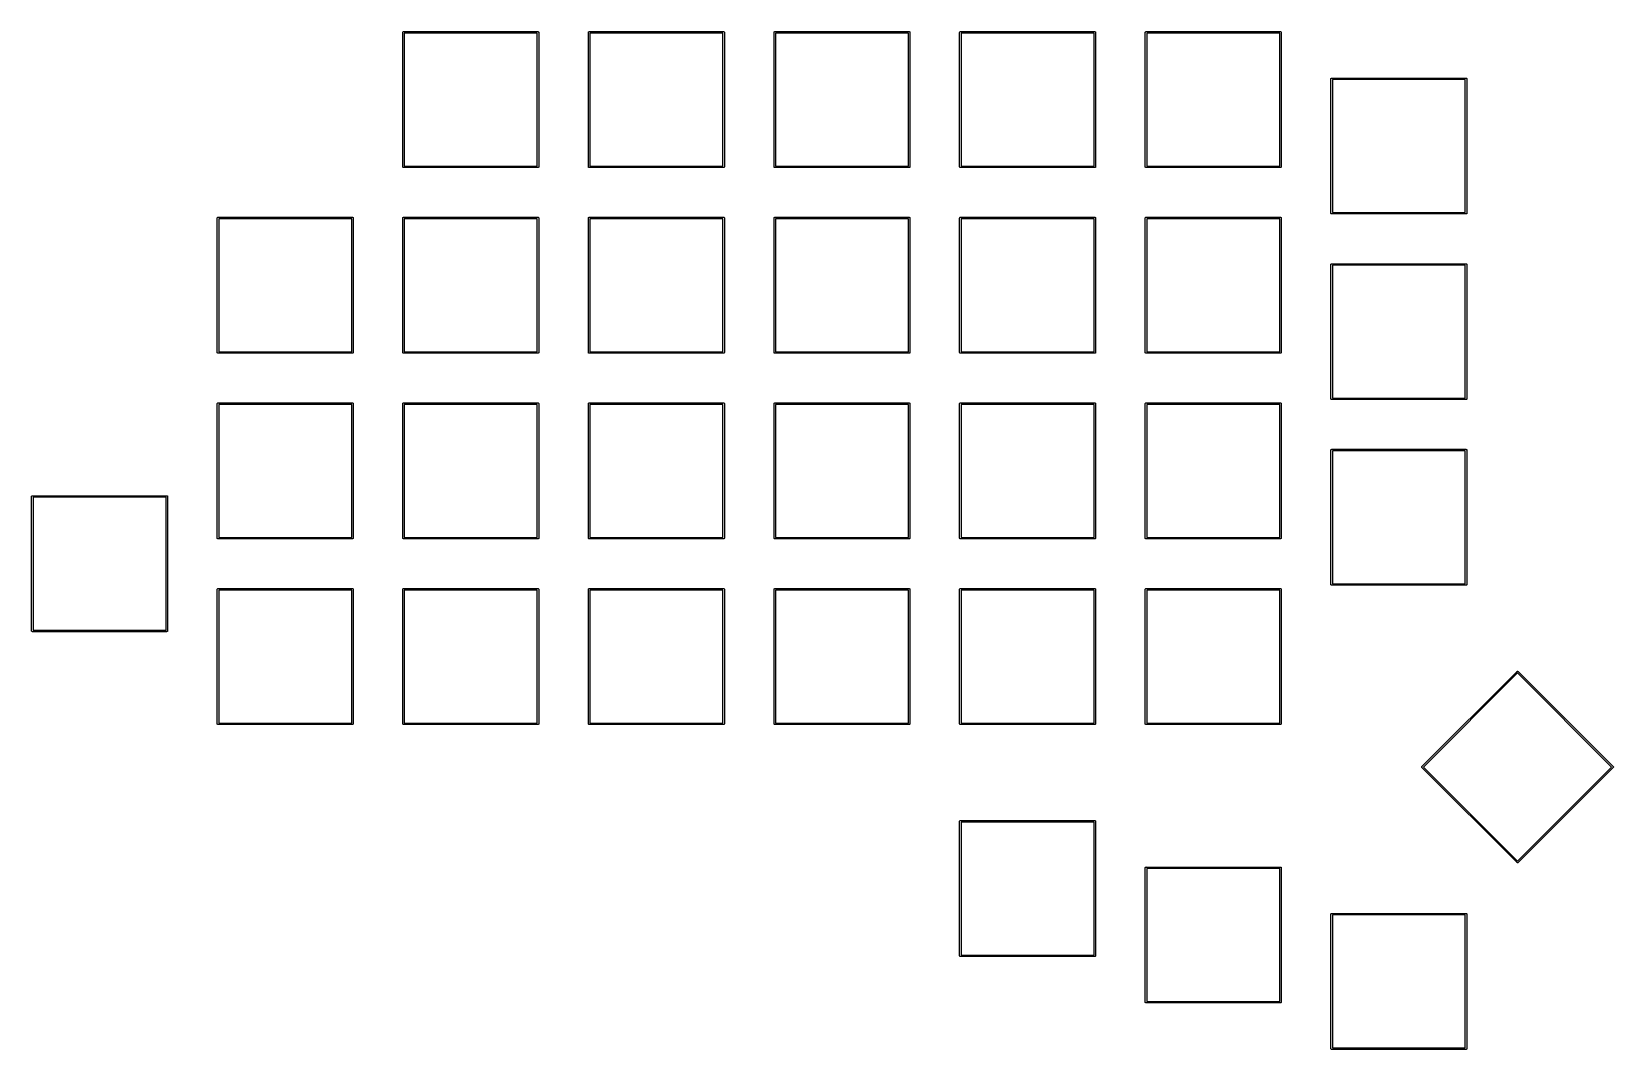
# Model space of a CAD drawing. Extents: x 50 to 212, y -147 to -43.
import ezdxf

# ---------------------------------------------------------------- set-up
doc = ezdxf.new("R2010")
doc.units = 0
doc.layers.add('BLACK', color=7, linetype='CONTINUOUS')

msp = doc.modelspace()

# ---------------------------------------------------------------- linework, layer by layer
at = {"layer": 'BLACK', "linetype": 'CONTINUOUS'}
for p, q in [((88.1591, -42.9636), (88.1605, -42.9489)), ((88.1594, -42.9673), (88.1591, -42.9636)), ((88.1594, -56.76), (88.1594, -42.9673)), ((88.1605, -42.9489), (88.1648, -42.9348)), ((88.1648, -42.9348), (88.1718, -42.9218)), ((88.1718, -42.9218), (88.1811, -42.9104)), ((88.1811, -42.9104), (88.1926, -42.901)), ((88.1926, -42.901), (88.2056, -42.894)), ((88.2056, -42.894), (88.2197, -42.8897)), ((88.2197, -42.8897), (88.2307, -42.8886)), ((88.2307, -42.8886), (88.2344, -42.8883)), ((88.2344, -42.8883), (88.2381, -42.8886)), ((88.2381, -42.8886), (102.031, -42.8886)), ((88.3094, -43.0386), (88.3094, -56.6886)), ((101.959, -43.0386), (88.3094, -43.0386)), ((101.959, -56.6886), (101.959, -43.0386)), ((102.031, -42.8886), (102.034, -42.8883)), ((102.034, -42.8883), (102.038, -42.8886)), ((102.038, -42.8886), (102.049, -42.8897)), ((102.049, -42.8897), (102.063, -42.894)), ((102.063, -42.894), (102.076, -42.901)), ((102.076, -42.901), (102.088, -42.9104)), ((102.088, -42.9104), (102.097, -42.9218)), ((102.097, -42.9218), (102.104, -42.9348)), ((102.104, -42.9348), (102.108, -42.9489)), ((102.108, -42.9489), (102.11, -42.9636)), ((102.11, -42.9636), (102.109, -42.9673)), ((102.109, -42.9673), (102.109, -56.76)), ((107.209, -42.9636), (107.211, -42.9489)), ((107.209, -42.9673), (107.209, -42.9636)), ((107.209, -56.76), (107.209, -42.9673)), ((107.211, -42.9489), (107.215, -42.9348)), ((107.215, -42.9348), (107.222, -42.9218)), ((107.222, -42.9218), (107.231, -42.9104)), ((107.231, -42.9104), (107.243, -42.901)), ((107.243, -42.901), (107.256, -42.894)), ((107.256, -42.894), (107.27, -42.8897)), ((107.27, -42.8897), (107.281, -42.8886)), ((107.281, -42.8886), (107.284, -42.8883)), ((107.284, -42.8883), (107.288, -42.8886)), ((107.288, -42.8886), (121.081, -42.8886)), ((107.359, -43.0386), (107.359, -56.6886)), ((121.009, -43.0386), (107.359, -43.0386)), ((121.009, -56.6886), (121.009, -43.0386)), ((121.081, -42.8886), (121.084, -42.8883)), ((121.084, -42.8883), (121.088, -42.8886)), ((121.088, -42.8886), (121.099, -42.8897)), ((121.099, -42.8897), (121.113, -42.894)), ((121.113, -42.894), (121.126, -42.901)), ((121.126, -42.901), (121.138, -42.9104)), ((121.138, -42.9104), (121.147, -42.9218)), ((121.147, -42.9218), (121.154, -42.9348)), ((121.154, -42.9348), (121.158, -42.9489)), ((121.158, -42.9489), (121.16, -42.9636)), ((121.16, -42.9636), (121.159, -42.9673)), ((121.159, -42.9673), (121.159, -56.76)), ((126.259, -42.9636), (126.261, -42.9489)), ((126.259, -42.9673), (126.259, -42.9636)), ((126.259, -56.76), (126.259, -42.9673)), ((126.261, -42.9489), (126.265, -42.9348)), ((126.265, -42.9348), (126.272, -42.9218)), ((126.272, -42.9218), (126.281, -42.9104)), ((126.281, -42.9104), (126.293, -42.901)), ((126.293, -42.901), (126.306, -42.894)), ((126.306, -42.894), (126.32, -42.8897)), ((126.32, -42.8897), (126.331, -42.8886)), ((126.331, -42.8886), (126.334, -42.8883)), ((126.334, -42.8883), (126.338, -42.8886)), ((126.338, -42.8886), (140.131, -42.8886)), ((126.409, -43.0386), (126.409, -56.6886)), ((140.059, -43.0386), (126.409, -43.0386)), ((140.059, -56.6886), (140.059, -43.0386)), ((140.131, -42.8886), (140.134, -42.8883)), ((140.134, -42.8883), (140.138, -42.8886)), ((140.138, -42.8886), (140.149, -42.8897)), ((140.149, -42.8897), (140.163, -42.894)), ((140.163, -42.894), (140.176, -42.901)), ((140.176, -42.901), (140.188, -42.9104)), ((140.188, -42.9104), (140.197, -42.9218)), ((140.197, -42.9218), (140.204, -42.9348)), ((140.204, -42.9348), (140.208, -42.9489)), ((140.208, -42.9489), (140.21, -42.9636)), ((140.21, -42.9636), (140.209, -42.9673)), ((140.209, -42.9673), (140.209, -56.76)), ((145.309, -42.9636), (145.311, -42.9489)), ((145.309, -42.9673), (145.309, -42.9636)), ((145.309, -56.76), (145.309, -42.9673)), ((145.311, -42.9489), (145.315, -42.9348)), ((145.315, -42.9348), (145.322, -42.9218)), ((145.322, -42.9218), (145.331, -42.9104)), ((145.331, -42.9104), (145.343, -42.901)), ((145.343, -42.901), (145.356, -42.894)), ((145.356, -42.894), (145.37, -42.8897)), ((145.37, -42.8897), (145.381, -42.8886)), ((145.381, -42.8886), (145.384, -42.8883)), ((145.384, -42.8883), (145.388, -42.8886)), ((145.388, -42.8886), (159.181, -42.8886)), ((145.459, -43.0386), (145.459, -56.6886)), ((159.109, -43.0386), (145.459, -43.0386)), ((159.109, -56.6886), (159.109, -43.0386)), ((159.181, -42.8886), (159.184, -42.8883)), ((159.184, -42.8883), (159.188, -42.8886)), ((159.188, -42.8886), (159.199, -42.8897)), ((159.199, -42.8897), (159.213, -42.894)), ((159.213, -42.894), (159.226, -42.901)), ((159.226, -42.901), (159.238, -42.9104)), ((159.238, -42.9104), (159.247, -42.9218)), ((159.247, -42.9218), (159.254, -42.9348)), ((159.254, -42.9348), (159.258, -42.9489)), ((159.258, -42.9489), (159.26, -42.9636)), ((159.26, -42.9636), (159.259, -42.9673)), ((159.259, -42.9673), (159.259, -56.76)), ((164.359, -42.9636), (164.361, -42.9489)), ((164.359, -42.9673), (164.359, -42.9636)), ((164.359, -56.76), (164.359, -42.9673)), ((164.361, -42.9489), (164.365, -42.9348)), ((164.365, -42.9348), (164.372, -42.9218)), ((164.372, -42.9218), (164.381, -42.9104)), ((164.381, -42.9104), (164.393, -42.901)), ((164.393, -42.901), (164.406, -42.894)), ((164.406, -42.894), (164.42, -42.8897)), ((164.42, -42.8897), (164.431, -42.8886)), ((164.431, -42.8886), (164.434, -42.8883)), ((164.434, -42.8883), (164.438, -42.8886)), ((164.438, -42.8886), (178.231, -42.8886)), ((164.509, -43.0386), (164.509, -56.6886)), ((178.159, -43.0386), (164.509, -43.0386)), ((178.159, -56.6886), (178.159, -43.0386)), ((178.231, -42.8886), (178.234, -42.8883)), ((178.234, -42.8883), (178.238, -42.8886)), ((178.238, -42.8886), (178.249, -42.8897)), ((178.249, -42.8897), (178.263, -42.894)), ((178.263, -42.894), (178.276, -42.901)), ((178.276, -42.901), (178.288, -42.9104)), ((178.288, -42.9104), (178.297, -42.9218)), ((178.297, -42.9218), (178.304, -42.9348)), ((178.304, -42.9348), (178.308, -42.9489)), ((178.308, -42.9489), (178.31, -42.9636)), ((178.31, -42.9636), (178.309, -42.9673)), ((178.309, -42.9673), (178.309, -56.76)), ((183.409, -47.7261), (183.411, -47.7114)), ((183.409, -47.7298), (183.409, -47.7261)), ((183.409, -61.5225), (183.409, -47.7298)), ((183.411, -47.7114), (183.415, -47.6973)), ((183.415, -47.6973), (183.422, -47.6843)), ((183.422, -47.6843), (183.431, -47.6729)), ((183.431, -47.6729), (183.443, -47.6635)), ((183.443, -47.6635), (183.456, -47.6565)), ((183.456, -47.6565), (183.47, -47.6522)), ((183.47, -47.6522), (183.481, -47.6511)), ((183.481, -47.6511), (183.484, -47.6508)), ((183.484, -47.6508), (183.488, -47.6511)), ((183.488, -47.6511), (197.281, -47.6511)), ((183.559, -47.8011), (183.559, -61.4511)), ((197.209, -47.8011), (183.559, -47.8011)), ((197.209, -61.4511), (197.209, -47.8011)), ((197.281, -47.6511), (197.284, -47.6508)), ((197.284, -47.6508), (197.288, -47.6511)), ((197.288, -47.6511), (197.299, -47.6522)), ((197.299, -47.6522), (197.313, -47.6565)), ((197.313, -47.6565), (197.326, -47.6635)), ((197.326, -47.6635), (197.338, -47.6729)), ((197.338, -47.6729), (197.347, -47.6843)), ((197.347, -47.6843), (197.354, -47.6973)), ((197.354, -47.6973), (197.358, -47.7114)), ((197.358, -47.7114), (197.36, -47.7261)), ((197.36, -47.7261), (197.359, -47.7298)), ((197.359, -47.7298), (197.359, -61.5225)), ((88.1591, -56.7636), (88.1594, -56.76)), ((88.1605, -56.7783), (88.1591, -56.7636)), ((88.1648, -56.7925), (88.1605, -56.7783)), ((88.1718, -56.8055), (88.1648, -56.7925)), ((88.1811, -56.8169), (88.1718, -56.8055)), ((88.1926, -56.8263), (88.1811, -56.8169)), ((88.3094, -56.6886), (101.959, -56.6886)), ((102.088, -56.8169), (102.076, -56.8263)), ((102.097, -56.8055), (102.088, -56.8169)), ((102.104, -56.7925), (102.097, -56.8055)), ((102.108, -56.7783), (102.104, -56.7925)), ((102.11, -56.7636), (102.108, -56.7783)), ((102.109, -56.76), (102.11, -56.7636)), ((107.209, -56.7636), (107.209, -56.76)), ((107.211, -56.7783), (107.209, -56.7636)), ((107.215, -56.7925), (107.211, -56.7783)), ((107.222, -56.8055), (107.215, -56.7925)), ((107.231, -56.8169), (107.222, -56.8055)), ((107.243, -56.8263), (107.231, -56.8169)), ((107.359, -56.6886), (121.009, -56.6886)), ((121.138, -56.8169), (121.126, -56.8263)), ((121.147, -56.8055), (121.138, -56.8169)), ((121.154, -56.7925), (121.147, -56.8055)), ((121.158, -56.7783), (121.154, -56.7925)), ((121.16, -56.7636), (121.158, -56.7783)), ((121.159, -56.76), (121.16, -56.7636)), ((126.259, -56.7636), (126.259, -56.76)), ((126.261, -56.7783), (126.259, -56.7636)), ((126.265, -56.7925), (126.261, -56.7783)), ((126.272, -56.8055), (126.265, -56.7925)), ((126.281, -56.8169), (126.272, -56.8055)), ((126.293, -56.8263), (126.281, -56.8169)), ((126.409, -56.6886), (140.059, -56.6886)), ((140.188, -56.8169), (140.176, -56.8263)), ((140.197, -56.8055), (140.188, -56.8169)), ((140.204, -56.7925), (140.197, -56.8055)), ((140.208, -56.7783), (140.204, -56.7925)), ((140.21, -56.7636), (140.208, -56.7783)), ((140.209, -56.76), (140.21, -56.7636)), ((145.309, -56.7636), (145.309, -56.76)), ((145.311, -56.7783), (145.309, -56.7636)), ((145.315, -56.7925), (145.311, -56.7783)), ((145.322, -56.8055), (145.315, -56.7925)), ((145.331, -56.8169), (145.322, -56.8055)), ((145.343, -56.8263), (145.331, -56.8169)), ((145.459, -56.6886), (159.109, -56.6886)), ((159.238, -56.8169), (159.226, -56.8263)), ((159.247, -56.8055), (159.238, -56.8169)), ((159.254, -56.7925), (159.247, -56.8055)), ((159.258, -56.7783), (159.254, -56.7925)), ((159.26, -56.7636), (159.258, -56.7783)), ((159.259, -56.76), (159.26, -56.7636)), ((164.359, -56.7636), (164.359, -56.76)), ((164.361, -56.7783), (164.359, -56.7636)), ((164.365, -56.7925), (164.361, -56.7783)), ((164.372, -56.8055), (164.365, -56.7925)), ((164.381, -56.8169), (164.372, -56.8055)), ((164.393, -56.8263), (164.381, -56.8169)), ((164.509, -56.6886), (178.159, -56.6886)), ((178.288, -56.8169), (178.276, -56.8263)), ((178.297, -56.8055), (178.288, -56.8169)), ((178.304, -56.7925), (178.297, -56.8055)), ((178.308, -56.7783), (178.304, -56.7925)), ((178.31, -56.7636), (178.308, -56.7783)), ((178.309, -56.76), (178.31, -56.7636)), ((88.2056, -56.8333), (88.1926, -56.8263)), ((88.2197, -56.8376), (88.2056, -56.8333)), ((88.2344, -56.839), (88.2197, -56.8376)), ((88.2381, -56.8386), (88.2344, -56.839)), ((102.031, -56.8386), (88.2381, -56.8386)), ((102.034, -56.839), (102.031, -56.8386)), ((102.038, -56.8386), (102.034, -56.839)), ((102.049, -56.8376), (102.038, -56.8386)), ((102.063, -56.8333), (102.049, -56.8376)), ((102.076, -56.8263), (102.063, -56.8333)), ((107.256, -56.8333), (107.243, -56.8263)), ((107.27, -56.8376), (107.256, -56.8333)), ((107.284, -56.839), (107.27, -56.8376)), ((107.288, -56.8386), (107.284, -56.839)), ((121.081, -56.8386), (107.288, -56.8386)), ((121.084, -56.839), (121.081, -56.8386)), ((121.088, -56.8386), (121.084, -56.839)), ((121.099, -56.8376), (121.088, -56.8386)), ((121.113, -56.8333), (121.099, -56.8376)), ((121.126, -56.8263), (121.113, -56.8333)), ((126.306, -56.8333), (126.293, -56.8263)), ((126.32, -56.8376), (126.306, -56.8333)), ((126.334, -56.839), (126.32, -56.8376)), ((126.338, -56.8386), (126.334, -56.839)), ((140.131, -56.8386), (126.338, -56.8386)), ((140.134, -56.839), (140.131, -56.8386)), ((140.138, -56.8386), (140.134, -56.839)), ((140.149, -56.8376), (140.138, -56.8386)), ((140.163, -56.8333), (140.149, -56.8376)), ((140.176, -56.8263), (140.163, -56.8333)), ((145.356, -56.8333), (145.343, -56.8263)), ((145.37, -56.8376), (145.356, -56.8333)), ((145.384, -56.839), (145.37, -56.8376)), ((145.388, -56.8386), (145.384, -56.839)), ((159.181, -56.8386), (145.388, -56.8386)), ((159.184, -56.839), (159.181, -56.8386)), ((159.188, -56.8386), (159.184, -56.839)), ((159.199, -56.8376), (159.188, -56.8386)), ((159.213, -56.8333), (159.199, -56.8376)), ((159.226, -56.8263), (159.213, -56.8333)), ((164.406, -56.8333), (164.393, -56.8263)), ((164.42, -56.8376), (164.406, -56.8333)), ((164.434, -56.839), (164.42, -56.8376)), ((164.438, -56.8386), (164.434, -56.839)), ((178.231, -56.8386), (164.438, -56.8386)), ((178.234, -56.839), (178.231, -56.8386)), ((178.238, -56.8386), (178.234, -56.839)), ((178.249, -56.8376), (178.238, -56.8386)), ((178.263, -56.8333), (178.249, -56.8376)), ((178.276, -56.8263), (178.263, -56.8333)), ((183.409, -61.5261), (183.409, -61.5225)), ((183.411, -61.5408), (183.409, -61.5261)), ((183.415, -61.555), (183.411, -61.5408)), ((183.422, -61.568), (183.415, -61.555)), ((183.431, -61.5794), (183.422, -61.568)), ((183.443, -61.5888), (183.431, -61.5794)), ((183.456, -61.5958), (183.443, -61.5888)), ((183.47, -61.6001), (183.456, -61.5958)), ((183.484, -61.6015), (183.47, -61.6001)), ((183.488, -61.6011), (183.484, -61.6015)), ((197.281, -61.6011), (183.488, -61.6011)), ((183.559, -61.4511), (197.209, -61.4511)), ((197.284, -61.6015), (197.281, -61.6011)), ((197.288, -61.6011), (197.284, -61.6015)), ((197.299, -61.6001), (197.288, -61.6011)), ((197.313, -61.5958), (197.299, -61.6001)), ((197.326, -61.5888), (197.313, -61.5958)), ((197.338, -61.5794), (197.326, -61.5888)), ((197.347, -61.568), (197.338, -61.5794)), ((197.354, -61.555), (197.347, -61.568)), ((197.358, -61.5408), (197.354, -61.555)), ((197.36, -61.5261), (197.358, -61.5408)), ((197.359, -61.5225), (197.36, -61.5261)), ((69.1091, -62.0136), (69.1105, -61.9989)), ((69.1094, -62.0173), (69.1091, -62.0136)), ((69.1094, -75.81), (69.1094, -62.0173)), ((69.1105, -61.9989), (69.1148, -61.9848)), ((69.1148, -61.9848), (69.1218, -61.9718)), ((69.1218, -61.9718), (69.1311, -61.9604)), ((69.1311, -61.9604), (69.1426, -61.951)), ((69.1426, -61.951), (69.1556, -61.944)), ((69.1556, -61.944), (69.1697, -61.9397)), ((69.1697, -61.9397), (69.1807, -61.9386)), ((69.1807, -61.9386), (69.1844, -61.9383)), ((69.1844, -61.9383), (69.1881, -61.9386)), ((69.1881, -61.9386), (82.9807, -61.9386)), ((69.2594, -62.0886), (69.2594, -75.7386)), ((82.9094, -62.0886), (69.2594, -62.0886)), ((82.9094, -75.7386), (82.9094, -62.0886)), ((82.9807, -61.9386), (82.9844, -61.9383)), ((82.9844, -61.9383), (82.9881, -61.9386)), ((82.9881, -61.9386), (82.9991, -61.9397)), ((82.9991, -61.9397), (83.0133, -61.944)), ((83.0133, -61.944), (83.0263, -61.951)), ((83.0263, -61.951), (83.0377, -61.9604)), ((83.0377, -61.9604), (83.0471, -61.9718)), ((83.0471, -61.9718), (83.054, -61.9848)), ((83.054, -61.9848), (83.0583, -61.9989)), ((83.0583, -61.9989), (83.0598, -62.0136)), ((83.0598, -62.0136), (83.0594, -62.0173)), ((83.0594, -62.0173), (83.0594, -75.81)), ((88.1591, -62.0136), (88.1605, -61.9989)), ((88.1594, -62.0173), (88.1591, -62.0136)), ((88.1594, -75.81), (88.1594, -62.0173)), ((88.1605, -61.9989), (88.1648, -61.9848)), ((88.1648, -61.9848), (88.1718, -61.9718)), ((88.1718, -61.9718), (88.1811, -61.9604)), ((88.1811, -61.9604), (88.1926, -61.951)), ((88.1926, -61.951), (88.2056, -61.944)), ((88.2056, -61.944), (88.2197, -61.9397)), ((88.2197, -61.9397), (88.2307, -61.9386)), ((88.2307, -61.9386), (88.2344, -61.9383)), ((88.2344, -61.9383), (88.2381, -61.9386)), ((88.2381, -61.9386), (102.031, -61.9386)), ((88.3094, -62.0886), (88.3094, -75.7386)), ((101.959, -62.0886), (88.3094, -62.0886)), ((101.959, -75.7386), (101.959, -62.0886)), ((102.031, -61.9386), (102.034, -61.9383)), ((102.034, -61.9383), (102.038, -61.9386)), ((102.038, -61.9386), (102.049, -61.9397)), ((102.049, -61.9397), (102.063, -61.944)), ((102.063, -61.944), (102.076, -61.951)), ((102.076, -61.951), (102.088, -61.9604)), ((102.088, -61.9604), (102.097, -61.9718)), ((102.097, -61.9718), (102.104, -61.9848)), ((102.104, -61.9848), (102.108, -61.9989)), ((102.108, -61.9989), (102.11, -62.0136)), ((102.11, -62.0136), (102.109, -62.0173)), ((102.109, -62.0173), (102.109, -75.81)), ((107.209, -62.0136), (107.211, -61.9989)), ((107.209, -62.0173), (107.209, -62.0136)), ((107.209, -75.81), (107.209, -62.0173)), ((107.211, -61.9989), (107.215, -61.9848)), ((107.215, -61.9848), (107.222, -61.9718)), ((107.222, -61.9718), (107.231, -61.9604)), ((107.231, -61.9604), (107.243, -61.951)), ((107.243, -61.951), (107.256, -61.944)), ((107.256, -61.944), (107.27, -61.9397)), ((107.27, -61.9397), (107.281, -61.9386)), ((107.281, -61.9386), (107.284, -61.9383)), ((107.284, -61.9383), (107.288, -61.9386)), ((107.288, -61.9386), (121.081, -61.9386)), ((107.359, -62.0886), (107.359, -75.7386)), ((121.009, -62.0886), (107.359, -62.0886)), ((121.009, -75.7386), (121.009, -62.0886)), ((121.081, -61.9386), (121.084, -61.9383)), ((121.084, -61.9383), (121.088, -61.9386)), ((121.088, -61.9386), (121.099, -61.9397)), ((121.099, -61.9397), (121.113, -61.944)), ((121.113, -61.944), (121.126, -61.951)), ((121.126, -61.951), (121.138, -61.9604)), ((121.138, -61.9604), (121.147, -61.9718)), ((121.147, -61.9718), (121.154, -61.9848)), ((121.154, -61.9848), (121.158, -61.9989)), ((121.158, -61.9989), (121.16, -62.0136)), ((121.16, -62.0136), (121.159, -62.0173)), ((121.159, -62.0173), (121.159, -75.81)), ((126.259, -62.0136), (126.261, -61.9989)), ((126.259, -62.0173), (126.259, -62.0136)), ((126.259, -75.81), (126.259, -62.0173)), ((126.261, -61.9989), (126.265, -61.9848)), ((126.265, -61.9848), (126.272, -61.9718)), ((126.272, -61.9718), (126.281, -61.9604)), ((126.281, -61.9604), (126.293, -61.951)), ((126.293, -61.951), (126.306, -61.944)), ((126.306, -61.944), (126.32, -61.9397)), ((126.32, -61.9397), (126.331, -61.9386)), ((126.331, -61.9386), (126.334, -61.9383)), ((126.334, -61.9383), (126.338, -61.9386)), ((126.338, -61.9386), (140.131, -61.9386)), ((126.409, -62.0886), (126.409, -75.7386)), ((140.059, -62.0886), (126.409, -62.0886)), ((140.059, -75.7386), (140.059, -62.0886)), ((140.131, -61.9386), (140.134, -61.9383)), ((140.134, -61.9383), (140.138, -61.9386)), ((140.138, -61.9386), (140.149, -61.9397)), ((140.149, -61.9397), (140.163, -61.944)), ((140.163, -61.944), (140.176, -61.951)), ((140.176, -61.951), (140.188, -61.9604)), ((140.188, -61.9604), (140.197, -61.9718)), ((140.197, -61.9718), (140.204, -61.9848)), ((140.204, -61.9848), (140.208, -61.9989)), ((140.208, -61.9989), (140.21, -62.0136)), ((140.21, -62.0136), (140.209, -62.0173)), ((140.209, -62.0173), (140.209, -75.81)), ((145.309, -62.0136), (145.311, -61.9989)), ((145.309, -62.0173), (145.309, -62.0136)), ((145.309, -75.81), (145.309, -62.0173)), ((145.311, -61.9989), (145.315, -61.9848)), ((145.315, -61.9848), (145.322, -61.9718)), ((145.322, -61.9718), (145.331, -61.9604)), ((145.331, -61.9604), (145.343, -61.951)), ((145.343, -61.951), (145.356, -61.944)), ((145.356, -61.944), (145.37, -61.9397)), ((145.37, -61.9397), (145.381, -61.9386)), ((145.381, -61.9386), (145.384, -61.9383)), ((145.384, -61.9383), (145.388, -61.9386)), ((145.388, -61.9386), (159.181, -61.9386)), ((145.459, -62.0886), (145.459, -75.7386)), ((159.109, -62.0886), (145.459, -62.0886)), ((159.109, -75.7386), (159.109, -62.0886)), ((159.181, -61.9386), (159.184, -61.9383)), ((159.184, -61.9383), (159.188, -61.9386)), ((159.188, -61.9386), (159.199, -61.9397)), ((159.199, -61.9397), (159.213, -61.944)), ((159.213, -61.944), (159.226, -61.951)), ((159.226, -61.951), (159.238, -61.9604)), ((159.238, -61.9604), (159.247, -61.9718)), ((159.247, -61.9718), (159.254, -61.9848)), ((159.254, -61.9848), (159.258, -61.9989)), ((159.258, -61.9989), (159.26, -62.0136)), ((159.26, -62.0136), (159.259, -62.0173)), ((159.259, -62.0173), (159.259, -75.81)), ((164.359, -62.0136), (164.361, -61.9989)), ((164.359, -62.0173), (164.359, -62.0136)), ((164.359, -75.81), (164.359, -62.0173)), ((164.361, -61.9989), (164.365, -61.9848)), ((164.365, -61.9848), (164.372, -61.9718)), ((164.372, -61.9718), (164.381, -61.9604)), ((164.381, -61.9604), (164.393, -61.951)), ((164.393, -61.951), (164.406, -61.944)), ((164.406, -61.944), (164.42, -61.9397)), ((164.42, -61.9397), (164.431, -61.9386)), ((164.431, -61.9386), (164.434, -61.9383)), ((164.434, -61.9383), (164.438, -61.9386)), ((164.438, -61.9386), (178.231, -61.9386)), ((164.509, -62.0886), (164.509, -75.7386)), ((178.159, -62.0886), (164.509, -62.0886)), ((178.159, -75.7386), (178.159, -62.0886)), ((178.231, -61.9386), (178.234, -61.9383)), ((178.234, -61.9383), (178.238, -61.9386)), ((178.238, -61.9386), (178.249, -61.9397)), ((178.249, -61.9397), (178.263, -61.944)), ((178.263, -61.944), (178.276, -61.951)), ((178.276, -61.951), (178.288, -61.9604)), ((178.288, -61.9604), (178.297, -61.9718)), ((178.297, -61.9718), (178.304, -61.9848)), ((178.304, -61.9848), (178.308, -61.9989)), ((178.308, -61.9989), (178.31, -62.0136)), ((178.31, -62.0136), (178.309, -62.0173)), ((178.309, -62.0173), (178.309, -75.81)), ((183.409, -66.7761), (183.411, -66.7614)), ((183.409, -66.7798), (183.409, -66.7761)), ((183.409, -80.5725), (183.409, -66.7798)), ((183.411, -66.7614), (183.415, -66.7473)), ((183.415, -66.7473), (183.422, -66.7343)), ((183.422, -66.7343), (183.431, -66.7229)), ((183.431, -66.7229), (183.443, -66.7135)), ((183.443, -66.7135), (183.456, -66.7065)), ((183.456, -66.7065), (183.47, -66.7022)), ((183.47, -66.7022), (183.481, -66.7011)), ((183.481, -66.7011), (183.484, -66.7008)), ((183.484, -66.7008), (183.488, -66.7011)), ((183.488, -66.7011), (197.281, -66.7011)), ((183.559, -66.8511), (183.559, -80.5011)), ((197.209, -66.8511), (183.559, -66.8511)), ((197.209, -80.5011), (197.209, -66.8511)), ((197.281, -66.7011), (197.284, -66.7008)), ((197.284, -66.7008), (197.288, -66.7011)), ((197.288, -66.7011), (197.299, -66.7022)), ((197.299, -66.7022), (197.313, -66.7065)), ((197.313, -66.7065), (197.326, -66.7135)), ((197.326, -66.7135), (197.338, -66.7229)), ((197.338, -66.7229), (197.347, -66.7343)), ((197.347, -66.7343), (197.354, -66.7473)), ((197.354, -66.7473), (197.358, -66.7614)), ((197.358, -66.7614), (197.36, -66.7761)), ((197.36, -66.7761), (197.359, -66.7798)), ((197.359, -66.7798), (197.359, -80.5725)), ((69.1091, -75.8136), (69.1094, -75.81)), ((69.1105, -75.8283), (69.1091, -75.8136)), ((69.1148, -75.8425), (69.1105, -75.8283)), ((69.1218, -75.8555), (69.1148, -75.8425)), ((69.1311, -75.8669), (69.1218, -75.8555)), ((69.1426, -75.8763), (69.1311, -75.8669)), ((69.1556, -75.8833), (69.1426, -75.8763)), ((69.1697, -75.8876), (69.1556, -75.8833)), ((69.1844, -75.889), (69.1697, -75.8876)), ((69.1881, -75.8886), (69.1844, -75.889)), ((82.9807, -75.8886), (69.1881, -75.8886)), ((69.2594, -75.7386), (82.9094, -75.7386)), ((82.9844, -75.889), (82.9807, -75.8886)), ((82.9881, -75.8886), (82.9844, -75.889)), ((82.9991, -75.8876), (82.9881, -75.8886)), ((83.0133, -75.8833), (82.9991, -75.8876)), ((83.0263, -75.8763), (83.0133, -75.8833)), ((83.0377, -75.8669), (83.0263, -75.8763)), ((83.0471, -75.8555), (83.0377, -75.8669)), ((83.054, -75.8425), (83.0471, -75.8555)), ((83.0583, -75.8283), (83.054, -75.8425)), ((83.0598, -75.8136), (83.0583, -75.8283)), ((83.0594, -75.81), (83.0598, -75.8136)), ((88.1591, -75.8136), (88.1594, -75.81)), ((88.1605, -75.8283), (88.1591, -75.8136)), ((88.1648, -75.8425), (88.1605, -75.8283)), ((88.1718, -75.8555), (88.1648, -75.8425)), ((88.1811, -75.8669), (88.1718, -75.8555)), ((88.1926, -75.8763), (88.1811, -75.8669)), ((88.2056, -75.8833), (88.1926, -75.8763)), ((88.2197, -75.8876), (88.2056, -75.8833)), ((88.2344, -75.889), (88.2197, -75.8876)), ((88.2381, -75.8886), (88.2344, -75.889)), ((102.031, -75.8886), (88.2381, -75.8886)), ((88.3094, -75.7386), (101.959, -75.7386)), ((102.034, -75.889), (102.031, -75.8886)), ((102.038, -75.8886), (102.034, -75.889)), ((102.049, -75.8876), (102.038, -75.8886)), ((102.063, -75.8833), (102.049, -75.8876)), ((102.076, -75.8763), (102.063, -75.8833)), ((102.088, -75.8669), (102.076, -75.8763)), ((102.097, -75.8555), (102.088, -75.8669)), ((102.104, -75.8425), (102.097, -75.8555)), ((102.108, -75.8283), (102.104, -75.8425)), ((102.11, -75.8136), (102.108, -75.8283)), ((102.109, -75.81), (102.11, -75.8136)), ((107.209, -75.8136), (107.209, -75.81)), ((107.211, -75.8283), (107.209, -75.8136)), ((107.215, -75.8425), (107.211, -75.8283)), ((107.222, -75.8555), (107.215, -75.8425)), ((107.231, -75.8669), (107.222, -75.8555)), ((107.243, -75.8763), (107.231, -75.8669)), ((107.256, -75.8833), (107.243, -75.8763)), ((107.27, -75.8876), (107.256, -75.8833)), ((107.284, -75.889), (107.27, -75.8876)), ((107.288, -75.8886), (107.284, -75.889)), ((121.081, -75.8886), (107.288, -75.8886)), ((107.359, -75.7386), (121.009, -75.7386)), ((121.084, -75.889), (121.081, -75.8886)), ((121.088, -75.8886), (121.084, -75.889)), ((121.099, -75.8876), (121.088, -75.8886)), ((121.113, -75.8833), (121.099, -75.8876)), ((121.126, -75.8763), (121.113, -75.8833)), ((121.138, -75.8669), (121.126, -75.8763)), ((121.147, -75.8555), (121.138, -75.8669)), ((121.154, -75.8425), (121.147, -75.8555)), ((121.158, -75.8283), (121.154, -75.8425)), ((121.16, -75.8136), (121.158, -75.8283)), ((121.159, -75.81), (121.16, -75.8136)), ((126.259, -75.8136), (126.259, -75.81)), ((126.261, -75.8283), (126.259, -75.8136)), ((126.265, -75.8425), (126.261, -75.8283)), ((126.272, -75.8555), (126.265, -75.8425)), ((126.281, -75.8669), (126.272, -75.8555)), ((126.293, -75.8763), (126.281, -75.8669)), ((126.306, -75.8833), (126.293, -75.8763)), ((126.32, -75.8876), (126.306, -75.8833)), ((126.334, -75.889), (126.32, -75.8876)), ((126.338, -75.8886), (126.334, -75.889)), ((140.131, -75.8886), (126.338, -75.8886)), ((126.409, -75.7386), (140.059, -75.7386)), ((140.134, -75.889), (140.131, -75.8886)), ((140.138, -75.8886), (140.134, -75.889)), ((140.149, -75.8876), (140.138, -75.8886)), ((140.163, -75.8833), (140.149, -75.8876)), ((140.176, -75.8763), (140.163, -75.8833)), ((140.188, -75.8669), (140.176, -75.8763)), ((140.197, -75.8555), (140.188, -75.8669)), ((140.204, -75.8425), (140.197, -75.8555)), ((140.208, -75.8283), (140.204, -75.8425)), ((140.21, -75.8136), (140.208, -75.8283)), ((140.209, -75.81), (140.21, -75.8136)), ((145.309, -75.8136), (145.309, -75.81)), ((145.311, -75.8283), (145.309, -75.8136)), ((145.315, -75.8425), (145.311, -75.8283)), ((145.322, -75.8555), (145.315, -75.8425)), ((145.331, -75.8669), (145.322, -75.8555)), ((145.343, -75.8763), (145.331, -75.8669)), ((145.356, -75.8833), (145.343, -75.8763)), ((145.37, -75.8876), (145.356, -75.8833)), ((145.384, -75.889), (145.37, -75.8876)), ((145.388, -75.8886), (145.384, -75.889)), ((159.181, -75.8886), (145.388, -75.8886)), ((145.459, -75.7386), (159.109, -75.7386)), ((159.184, -75.889), (159.181, -75.8886)), ((159.188, -75.8886), (159.184, -75.889)), ((159.199, -75.8876), (159.188, -75.8886)), ((159.213, -75.8833), (159.199, -75.8876)), ((159.226, -75.8763), (159.213, -75.8833)), ((159.238, -75.8669), (159.226, -75.8763)), ((159.247, -75.8555), (159.238, -75.8669)), ((159.254, -75.8425), (159.247, -75.8555)), ((159.258, -75.8283), (159.254, -75.8425)), ((159.26, -75.8136), (159.258, -75.8283)), ((159.259, -75.81), (159.26, -75.8136)), ((164.359, -75.8136), (164.359, -75.81)), ((164.361, -75.8283), (164.359, -75.8136)), ((164.365, -75.8425), (164.361, -75.8283)), ((164.372, -75.8555), (164.365, -75.8425)), ((164.381, -75.8669), (164.372, -75.8555)), ((164.393, -75.8763), (164.381, -75.8669)), ((164.406, -75.8833), (164.393, -75.8763)), ((164.42, -75.8876), (164.406, -75.8833)), ((164.434, -75.889), (164.42, -75.8876)), ((164.438, -75.8886), (164.434, -75.889)), ((178.231, -75.8886), (164.438, -75.8886)), ((164.509, -75.7386), (178.159, -75.7386)), ((178.234, -75.889), (178.231, -75.8886)), ((178.238, -75.8886), (178.234, -75.889)), ((178.249, -75.8876), (178.238, -75.8886)), ((178.263, -75.8833), (178.249, -75.8876)), ((178.276, -75.8763), (178.263, -75.8833)), ((178.288, -75.8669), (178.276, -75.8763)), ((178.297, -75.8555), (178.288, -75.8669)), ((178.304, -75.8425), (178.297, -75.8555)), ((178.308, -75.8283), (178.304, -75.8425)), ((178.31, -75.8136), (178.308, -75.8283)), ((178.309, -75.81), (178.31, -75.8136)), ((69.1091, -81.0636), (69.1105, -81.0489)), ((69.1094, -81.0673), (69.1091, -81.0636)), ((69.1094, -94.86), (69.1094, -81.0673)), ((69.1105, -81.0489), (69.1148, -81.0348)), ((69.1148, -81.0348), (69.1218, -81.0218)), ((69.1218, -81.0218), (69.1311, -81.0104)), ((69.1311, -81.0104), (69.1426, -81.001)), ((69.1426, -81.001), (69.1556, -80.994)), ((69.1556, -80.994), (69.1697, -80.9897)), ((69.1697, -80.9897), (69.1807, -80.9886)), ((69.1807, -80.9886), (69.1844, -80.9883)), ((69.1844, -80.9883), (69.1881, -80.9886)), ((69.1881, -80.9886), (82.9807, -80.9886)), ((69.2594, -81.1386), (69.2594, -94.7886)), ((82.9094, -81.1386), (69.2594, -81.1386)), ((82.9094, -94.7886), (82.9094, -81.1386)), ((82.9807, -80.9886), (82.9844, -80.9883)), ((82.9844, -80.9883), (82.9881, -80.9886)), ((82.9881, -80.9886), (82.9991, -80.9897)), ((82.9991, -80.9897), (83.0133, -80.994)), ((83.0133, -80.994), (83.0263, -81.001)), ((83.0263, -81.001), (83.0377, -81.0104)), ((83.0377, -81.0104), (83.0471, -81.0218)), ((83.0471, -81.0218), (83.054, -81.0348)), ((83.054, -81.0348), (83.0583, -81.0489)), ((83.0583, -81.0489), (83.0598, -81.0636)), ((83.0598, -81.0636), (83.0594, -81.0673)), ((83.0594, -81.0673), (83.0594, -94.86)), ((88.1591, -81.0636), (88.1605, -81.0489)), ((88.1594, -81.0673), (88.1591, -81.0636)), ((88.1594, -94.86), (88.1594, -81.0673)), ((88.1605, -81.0489), (88.1648, -81.0348)), ((88.1648, -81.0348), (88.1718, -81.0218)), ((88.1718, -81.0218), (88.1811, -81.0104)), ((88.1811, -81.0104), (88.1926, -81.001)), ((88.1926, -81.001), (88.2056, -80.994)), ((88.2056, -80.994), (88.2197, -80.9897)), ((88.2197, -80.9897), (88.2307, -80.9886)), ((88.2307, -80.9886), (88.2344, -80.9883)), ((88.2344, -80.9883), (88.2381, -80.9886)), ((88.2381, -80.9886), (102.031, -80.9886)), ((88.3094, -81.1386), (88.3094, -94.7886)), ((101.959, -81.1386), (88.3094, -81.1386)), ((101.959, -94.7886), (101.959, -81.1386)), ((102.031, -80.9886), (102.034, -80.9883)), ((102.034, -80.9883), (102.038, -80.9886)), ((102.038, -80.9886), (102.049, -80.9897)), ((102.049, -80.9897), (102.063, -80.994)), ((102.063, -80.994), (102.076, -81.001)), ((102.076, -81.001), (102.088, -81.0104)), ((102.088, -81.0104), (102.097, -81.0218)), ((102.097, -81.0218), (102.104, -81.0348)), ((102.104, -81.0348), (102.108, -81.0489)), ((102.108, -81.0489), (102.11, -81.0636)), ((102.11, -81.0636), (102.109, -81.0673)), ((102.109, -81.0673), (102.109, -94.86)), ((107.209, -81.0636), (107.211, -81.0489)), ((107.209, -81.0673), (107.209, -81.0636)), ((107.209, -94.86), (107.209, -81.0673)), ((107.211, -81.0489), (107.215, -81.0348)), ((107.215, -81.0348), (107.222, -81.0218)), ((107.222, -81.0218), (107.231, -81.0104)), ((107.231, -81.0104), (107.243, -81.001)), ((107.243, -81.001), (107.256, -80.994)), ((107.256, -80.994), (107.27, -80.9897)), ((107.27, -80.9897), (107.281, -80.9886)), ((107.281, -80.9886), (107.284, -80.9883)), ((107.284, -80.9883), (107.288, -80.9886)), ((107.288, -80.9886), (121.081, -80.9886)), ((107.359, -81.1386), (107.359, -94.7886)), ((121.009, -81.1386), (107.359, -81.1386)), ((121.009, -94.7886), (121.009, -81.1386)), ((121.081, -80.9886), (121.084, -80.9883)), ((121.084, -80.9883), (121.088, -80.9886)), ((121.088, -80.9886), (121.099, -80.9897)), ((121.099, -80.9897), (121.113, -80.994)), ((121.113, -80.994), (121.126, -81.001)), ((121.126, -81.001), (121.138, -81.0104)), ((121.138, -81.0104), (121.147, -81.0218)), ((121.147, -81.0218), (121.154, -81.0348)), ((121.154, -81.0348), (121.158, -81.0489)), ((121.158, -81.0489), (121.16, -81.0636)), ((121.16, -81.0636), (121.159, -81.0673)), ((121.159, -81.0673), (121.159, -94.86)), ((126.259, -81.0636), (126.261, -81.0489)), ((126.259, -81.0673), (126.259, -81.0636)), ((126.259, -94.86), (126.259, -81.0673)), ((126.261, -81.0489), (126.265, -81.0348)), ((126.265, -81.0348), (126.272, -81.0218)), ((126.272, -81.0218), (126.281, -81.0104)), ((126.281, -81.0104), (126.293, -81.001)), ((126.293, -81.001), (126.306, -80.994)), ((126.306, -80.994), (126.32, -80.9897)), ((126.32, -80.9897), (126.331, -80.9886)), ((126.331, -80.9886), (126.334, -80.9883)), ((126.334, -80.9883), (126.338, -80.9886)), ((126.338, -80.9886), (140.131, -80.9886)), ((126.409, -81.1386), (126.409, -94.7886)), ((140.059, -81.1386), (126.409, -81.1386)), ((140.059, -94.7886), (140.059, -81.1386)), ((140.131, -80.9886), (140.134, -80.9883)), ((140.134, -80.9883), (140.138, -80.9886)), ((140.138, -80.9886), (140.149, -80.9897)), ((140.149, -80.9897), (140.163, -80.994)), ((140.163, -80.994), (140.176, -81.001)), ((140.176, -81.001), (140.188, -81.0104)), ((140.188, -81.0104), (140.197, -81.0218)), ((140.197, -81.0218), (140.204, -81.0348)), ((140.204, -81.0348), (140.208, -81.0489)), ((140.208, -81.0489), (140.21, -81.0636)), ((140.21, -81.0636), (140.209, -81.0673)), ((140.209, -81.0673), (140.209, -94.86)), ((145.309, -81.0636), (145.311, -81.0489)), ((145.309, -81.0673), (145.309, -81.0636)), ((145.309, -94.86), (145.309, -81.0673)), ((145.311, -81.0489), (145.315, -81.0348)), ((145.315, -81.0348), (145.322, -81.0218)), ((145.322, -81.0218), (145.331, -81.0104)), ((145.331, -81.0104), (145.343, -81.001)), ((145.343, -81.001), (145.356, -80.994)), ((145.356, -80.994), (145.37, -80.9897)), ((145.37, -80.9897), (145.381, -80.9886)), ((145.381, -80.9886), (145.384, -80.9883)), ((145.384, -80.9883), (145.388, -80.9886)), ((145.388, -80.9886), (159.181, -80.9886)), ((145.459, -81.1386), (145.459, -94.7886)), ((159.109, -81.1386), (145.459, -81.1386)), ((159.109, -94.7886), (159.109, -81.1386)), ((159.181, -80.9886), (159.184, -80.9883)), ((159.184, -80.9883), (159.188, -80.9886)), ((159.188, -80.9886), (159.199, -80.9897)), ((159.199, -80.9897), (159.213, -80.994)), ((159.213, -80.994), (159.226, -81.001)), ((159.226, -81.001), (159.238, -81.0104)), ((159.238, -81.0104), (159.247, -81.0218)), ((159.247, -81.0218), (159.254, -81.0348)), ((159.254, -81.0348), (159.258, -81.0489)), ((159.258, -81.0489), (159.26, -81.0636)), ((159.26, -81.0636), (159.259, -81.0673)), ((159.259, -81.0673), (159.259, -94.86)), ((164.359, -81.0636), (164.361, -81.0489)), ((164.359, -81.0673), (164.359, -81.0636)), ((164.359, -94.86), (164.359, -81.0673)), ((164.361, -81.0489), (164.365, -81.0348)), ((164.365, -81.0348), (164.372, -81.0218)), ((164.372, -81.0218), (164.381, -81.0104)), ((164.381, -81.0104), (164.393, -81.001)), ((164.393, -81.001), (164.406, -80.994)), ((164.406, -80.994), (164.42, -80.9897)), ((164.42, -80.9897), (164.431, -80.9886)), ((164.431, -80.9886), (164.434, -80.9883)), ((164.434, -80.9883), (164.438, -80.9886)), ((164.438, -80.9886), (178.231, -80.9886)), ((164.509, -81.1386), (164.509, -94.7886)), ((178.159, -81.1386), (164.509, -81.1386)), ((178.159, -94.7886), (178.159, -81.1386)), ((178.231, -80.9886), (178.234, -80.9883)), ((178.234, -80.9883), (178.238, -80.9886)), ((178.238, -80.9886), (178.249, -80.9897)), ((178.249, -80.9897), (178.263, -80.994)), ((178.263, -80.994), (178.276, -81.001)), ((178.276, -81.001), (178.288, -81.0104)), ((178.288, -81.0104), (178.297, -81.0218)), ((178.297, -81.0218), (178.304, -81.0348)), ((178.304, -81.0348), (178.308, -81.0489)), ((178.308, -81.0489), (178.31, -81.0636)), ((178.31, -81.0636), (178.309, -81.0673)), ((178.309, -81.0673), (178.309, -94.86)), ((183.409, -80.5761), (183.409, -80.5725)), ((183.411, -80.5908), (183.409, -80.5761)), ((183.415, -80.605), (183.411, -80.5908)), ((183.422, -80.618), (183.415, -80.605)), ((183.431, -80.6294), (183.422, -80.618)), ((183.443, -80.6388), (183.431, -80.6294)), ((183.456, -80.6458), (183.443, -80.6388)), ((183.47, -80.6501), (183.456, -80.6458)), ((183.484, -80.6515), (183.47, -80.6501)), ((183.488, -80.6511), (183.484, -80.6515)), ((197.281, -80.6511), (183.488, -80.6511)), ((183.559, -80.5011), (197.209, -80.5011)), ((197.284, -80.6515), (197.281, -80.6511)), ((197.288, -80.6511), (197.284, -80.6515)), ((197.299, -80.6501), (197.288, -80.6511)), ((197.313, -80.6458), (197.299, -80.6501)), ((197.326, -80.6388), (197.313, -80.6458)), ((197.338, -80.6294), (197.326, -80.6388)), ((197.347, -80.618), (197.338, -80.6294)), ((197.354, -80.605), (197.347, -80.618)), ((197.358, -80.5908), (197.354, -80.605)), ((197.36, -80.5761), (197.358, -80.5908)), ((197.359, -80.5725), (197.36, -80.5761)), ((183.409, -85.8261), (183.411, -85.8114)), ((183.409, -85.8298), (183.409, -85.8261)), ((183.409, -99.6225), (183.409, -85.8298)), ((183.411, -85.8114), (183.415, -85.7973)), ((183.415, -85.7973), (183.422, -85.7843)), ((183.422, -85.7843), (183.431, -85.7729)), ((183.431, -85.7729), (183.443, -85.7635)), ((183.443, -85.7635), (183.456, -85.7565)), ((183.456, -85.7565), (183.47, -85.7522)), ((183.47, -85.7522), (183.481, -85.7511)), ((183.481, -85.7511), (183.484, -85.7508)), ((183.484, -85.7508), (183.488, -85.7511)), ((183.488, -85.7511), (197.281, -85.7511)), ((183.559, -85.9011), (183.559, -99.5511)), ((197.209, -85.9011), (183.559, -85.9011)), ((197.209, -99.5511), (197.209, -85.9011)), ((197.281, -85.7511), (197.284, -85.7508)), ((197.284, -85.7508), (197.288, -85.7511)), ((197.288, -85.7511), (197.299, -85.7522)), ((197.299, -85.7522), (197.313, -85.7565)), ((197.313, -85.7565), (197.326, -85.7635)), ((197.326, -85.7635), (197.338, -85.7729)), ((197.338, -85.7729), (197.347, -85.7843)), ((197.347, -85.7843), (197.354, -85.7973)), ((197.354, -85.7973), (197.358, -85.8114)), ((197.358, -85.8114), (197.36, -85.8261)), ((197.36, -85.8261), (197.359, -85.8298)), ((197.359, -85.8298), (197.359, -99.6225)), ((50.0591, -90.5886), (50.0605, -90.5739)), ((50.0594, -90.5923), (50.0591, -90.5886)), ((50.0594, -104.385), (50.0594, -90.5923)), ((50.0605, -90.5739), (50.0648, -90.5598)), ((50.0648, -90.5598), (50.0718, -90.5468)), ((50.0718, -90.5468), (50.0811, -90.5354)), ((50.0811, -90.5354), (50.0926, -90.526)), ((50.0926, -90.526), (50.1056, -90.519)), ((50.1056, -90.519), (50.1197, -90.5147)), ((50.1197, -90.5147), (50.1307, -90.5136)), ((50.1307, -90.5136), (50.1344, -90.5133)), ((50.1344, -90.5133), (50.1381, -90.5136)), ((50.1381, -90.5136), (63.9307, -90.5136)), ((50.2094, -90.6636), (50.2094, -104.314)), ((63.8594, -90.6636), (50.2094, -90.6636)), ((63.8594, -104.314), (63.8594, -90.6636)), ((63.9307, -90.5136), (63.9344, -90.5133)), ((63.9344, -90.5133), (63.9381, -90.5136)), ((63.9381, -90.5136), (63.9491, -90.5147)), ((63.9491, -90.5147), (63.9633, -90.519)), ((63.9633, -90.519), (63.9763, -90.526)), ((63.9763, -90.526), (63.9877, -90.5354)), ((63.9877, -90.5354), (63.9971, -90.5468)), ((63.9971, -90.5468), (64.004, -90.5598)), ((64.004, -90.5598), (64.0083, -90.5739)), ((64.0083, -90.5739), (64.0098, -90.5886)), ((64.0098, -90.5886), (64.0094, -90.5923)), ((64.0094, -90.5923), (64.0094, -104.385)), ((69.1091, -94.8636), (69.1094, -94.86)), ((69.1105, -94.8783), (69.1091, -94.8636)), ((69.1148, -94.8925), (69.1105, -94.8783)), ((69.1218, -94.9055), (69.1148, -94.8925)), ((69.1311, -94.9169), (69.1218, -94.9055)), ((69.1426, -94.9263), (69.1311, -94.9169)), ((69.1556, -94.9333), (69.1426, -94.9263)), ((69.1697, -94.9376), (69.1556, -94.9333)), ((69.1844, -94.939), (69.1697, -94.9376)), ((69.1881, -94.9386), (69.1844, -94.939)), ((82.9807, -94.9386), (69.1881, -94.9386)), ((69.2594, -94.7886), (82.9094, -94.7886)), ((82.9844, -94.939), (82.9807, -94.9386)), ((82.9881, -94.9386), (82.9844, -94.939)), ((82.9991, -94.9376), (82.9881, -94.9386)), ((83.0133, -94.9333), (82.9991, -94.9376)), ((83.0263, -94.9263), (83.0133, -94.9333)), ((83.0377, -94.9169), (83.0263, -94.9263)), ((83.0471, -94.9055), (83.0377, -94.9169)), ((83.054, -94.8925), (83.0471, -94.9055)), ((83.0583, -94.8783), (83.054, -94.8925)), ((83.0598, -94.8636), (83.0583, -94.8783)), ((83.0594, -94.86), (83.0598, -94.8636)), ((88.1591, -94.8636), (88.1594, -94.86)), ((88.1605, -94.8783), (88.1591, -94.8636)), ((88.1648, -94.8925), (88.1605, -94.8783)), ((88.1718, -94.9055), (88.1648, -94.8925)), ((88.1811, -94.9169), (88.1718, -94.9055)), ((88.1926, -94.9263), (88.1811, -94.9169)), ((88.2056, -94.9333), (88.1926, -94.9263)), ((88.2197, -94.9376), (88.2056, -94.9333)), ((88.2344, -94.939), (88.2197, -94.9376)), ((88.2381, -94.9386), (88.2344, -94.939)), ((102.031, -94.9386), (88.2381, -94.9386)), ((88.3094, -94.7886), (101.959, -94.7886)), ((102.034, -94.939), (102.031, -94.9386)), ((102.038, -94.9386), (102.034, -94.939)), ((102.049, -94.9376), (102.038, -94.9386)), ((102.063, -94.9333), (102.049, -94.9376)), ((102.076, -94.9263), (102.063, -94.9333)), ((102.088, -94.9169), (102.076, -94.9263)), ((102.097, -94.9055), (102.088, -94.9169)), ((102.104, -94.8925), (102.097, -94.9055)), ((102.108, -94.8783), (102.104, -94.8925)), ((102.11, -94.8636), (102.108, -94.8783)), ((102.109, -94.86), (102.11, -94.8636)), ((107.209, -94.8636), (107.209, -94.86)), ((107.211, -94.8783), (107.209, -94.8636)), ((107.215, -94.8925), (107.211, -94.8783)), ((107.222, -94.9055), (107.215, -94.8925)), ((107.231, -94.9169), (107.222, -94.9055)), ((107.243, -94.9263), (107.231, -94.9169)), ((107.256, -94.9333), (107.243, -94.9263)), ((107.27, -94.9376), (107.256, -94.9333)), ((107.284, -94.939), (107.27, -94.9376)), ((107.288, -94.9386), (107.284, -94.939)), ((121.081, -94.9386), (107.288, -94.9386)), ((107.359, -94.7886), (121.009, -94.7886)), ((121.084, -94.939), (121.081, -94.9386)), ((121.088, -94.9386), (121.084, -94.939)), ((121.099, -94.9376), (121.088, -94.9386)), ((121.113, -94.9333), (121.099, -94.9376)), ((121.126, -94.9263), (121.113, -94.9333)), ((121.138, -94.9169), (121.126, -94.9263)), ((121.147, -94.9055), (121.138, -94.9169)), ((121.154, -94.8925), (121.147, -94.9055)), ((121.158, -94.8783), (121.154, -94.8925)), ((121.16, -94.8636), (121.158, -94.8783)), ((121.159, -94.86), (121.16, -94.8636)), ((126.259, -94.8636), (126.259, -94.86)), ((126.261, -94.8783), (126.259, -94.8636)), ((126.265, -94.8925), (126.261, -94.8783)), ((126.272, -94.9055), (126.265, -94.8925)), ((126.281, -94.9169), (126.272, -94.9055)), ((126.293, -94.9263), (126.281, -94.9169)), ((126.306, -94.9333), (126.293, -94.9263)), ((126.32, -94.9376), (126.306, -94.9333)), ((126.334, -94.939), (126.32, -94.9376)), ((126.338, -94.9386), (126.334, -94.939)), ((140.131, -94.9386), (126.338, -94.9386)), ((126.409, -94.7886), (140.059, -94.7886)), ((140.134, -94.939), (140.131, -94.9386)), ((140.138, -94.9386), (140.134, -94.939)), ((140.149, -94.9376), (140.138, -94.9386)), ((140.163, -94.9333), (140.149, -94.9376)), ((140.176, -94.9263), (140.163, -94.9333)), ((140.188, -94.9169), (140.176, -94.9263)), ((140.197, -94.9055), (140.188, -94.9169)), ((140.204, -94.8925), (140.197, -94.9055)), ((140.208, -94.8783), (140.204, -94.8925)), ((140.21, -94.8636), (140.208, -94.8783)), ((140.209, -94.86), (140.21, -94.8636)), ((145.309, -94.8636), (145.309, -94.86)), ((145.311, -94.8783), (145.309, -94.8636)), ((145.315, -94.8925), (145.311, -94.8783)), ((145.322, -94.9055), (145.315, -94.8925)), ((145.331, -94.9169), (145.322, -94.9055)), ((145.343, -94.9263), (145.331, -94.9169)), ((145.356, -94.9333), (145.343, -94.9263)), ((145.37, -94.9376), (145.356, -94.9333)), ((145.384, -94.939), (145.37, -94.9376)), ((145.388, -94.9386), (145.384, -94.939)), ((159.181, -94.9386), (145.388, -94.9386)), ((145.459, -94.7886), (159.109, -94.7886)), ((159.184, -94.939), (159.181, -94.9386)), ((159.188, -94.9386), (159.184, -94.939)), ((159.199, -94.9376), (159.188, -94.9386)), ((159.213, -94.9333), (159.199, -94.9376)), ((159.226, -94.9263), (159.213, -94.9333)), ((159.238, -94.9169), (159.226, -94.9263)), ((159.247, -94.9055), (159.238, -94.9169)), ((159.254, -94.8925), (159.247, -94.9055)), ((159.258, -94.8783), (159.254, -94.8925)), ((159.26, -94.8636), (159.258, -94.8783)), ((159.259, -94.86), (159.26, -94.8636)), ((164.359, -94.8636), (164.359, -94.86)), ((164.361, -94.8783), (164.359, -94.8636)), ((164.365, -94.8925), (164.361, -94.8783)), ((164.372, -94.9055), (164.365, -94.8925)), ((164.381, -94.9169), (164.372, -94.9055)), ((164.393, -94.9263), (164.381, -94.9169)), ((164.406, -94.9333), (164.393, -94.9263)), ((164.42, -94.9376), (164.406, -94.9333)), ((164.434, -94.939), (164.42, -94.9376)), ((164.438, -94.9386), (164.434, -94.939)), ((178.231, -94.9386), (164.438, -94.9386)), ((164.509, -94.7886), (178.159, -94.7886)), ((178.234, -94.939), (178.231, -94.9386)), ((178.238, -94.9386), (178.234, -94.939)), ((178.249, -94.9376), (178.238, -94.9386)), ((178.263, -94.9333), (178.249, -94.9376)), ((178.276, -94.9263), (178.263, -94.9333)), ((178.288, -94.9169), (178.276, -94.9263)), ((178.297, -94.9055), (178.288, -94.9169)), ((178.304, -94.8925), (178.297, -94.9055)), ((178.308, -94.8783), (178.304, -94.8925)), ((178.31, -94.8636), (178.308, -94.8783)), ((178.309, -94.86), (178.31, -94.8636)), ((69.1091, -100.114), (69.1105, -100.099)), ((69.1094, -100.117), (69.1091, -100.114)), ((69.1094, -113.91), (69.1094, -100.117)), ((69.1105, -100.099), (69.1148, -100.085)), ((69.1148, -100.085), (69.1218, -100.072)), ((69.1218, -100.072), (69.1311, -100.06)), ((69.1311, -100.06), (69.1426, -100.051)), ((69.1426, -100.051), (69.1556, -100.044)), ((69.1556, -100.044), (69.1697, -100.04)), ((69.1697, -100.04), (69.1807, -100.039)), ((69.1807, -100.039), (69.1844, -100.038)), ((69.1844, -100.038), (69.1881, -100.039)), ((69.1881, -100.039), (82.9807, -100.039)), ((69.2594, -100.189), (69.2594, -113.839)), ((82.9094, -100.189), (69.2594, -100.189)), ((82.9094, -113.839), (82.9094, -100.189)), ((82.9807, -100.039), (82.9844, -100.038)), ((82.9844, -100.038), (82.9881, -100.039)), ((82.9881, -100.039), (82.9991, -100.04)), ((82.9991, -100.04), (83.0133, -100.044)), ((83.0133, -100.044), (83.0263, -100.051)), ((83.0263, -100.051), (83.0377, -100.06)), ((83.0377, -100.06), (83.0471, -100.072)), ((83.0471, -100.072), (83.054, -100.085)), ((83.054, -100.085), (83.0583, -100.099)), ((83.0583, -100.099), (83.0598, -100.114)), ((83.0598, -100.114), (83.0594, -100.117)), ((83.0594, -100.117), (83.0594, -113.91)), ((88.1591, -100.114), (88.1605, -100.099)), ((88.1594, -100.117), (88.1591, -100.114)), ((88.1594, -113.91), (88.1594, -100.117)), ((88.1605, -100.099), (88.1648, -100.085)), ((88.1648, -100.085), (88.1718, -100.072)), ((88.1718, -100.072), (88.1811, -100.06)), ((88.1811, -100.06), (88.1926, -100.051)), ((88.1926, -100.051), (88.2056, -100.044)), ((88.2056, -100.044), (88.2197, -100.04)), ((88.2197, -100.04), (88.2307, -100.039)), ((88.2307, -100.039), (88.2344, -100.038)), ((88.2344, -100.038), (88.2381, -100.039)), ((88.2381, -100.039), (102.031, -100.039)), ((88.3094, -100.189), (88.3094, -113.839)), ((101.959, -100.189), (88.3094, -100.189)), ((101.959, -113.839), (101.959, -100.189)), ((102.031, -100.039), (102.034, -100.038)), ((102.034, -100.038), (102.038, -100.039)), ((102.038, -100.039), (102.049, -100.04)), ((102.049, -100.04), (102.063, -100.044)), ((102.063, -100.044), (102.076, -100.051)), ((102.076, -100.051), (102.088, -100.06)), ((102.088, -100.06), (102.097, -100.072)), ((102.097, -100.072), (102.104, -100.085)), ((102.104, -100.085), (102.108, -100.099)), ((102.108, -100.099), (102.11, -100.114)), ((102.11, -100.114), (102.109, -100.117)), ((102.109, -100.117), (102.109, -113.91)), ((107.209, -100.114), (107.211, -100.099)), ((107.209, -100.117), (107.209, -100.114)), ((107.209, -113.91), (107.209, -100.117)), ((107.211, -100.099), (107.215, -100.085)), ((107.215, -100.085), (107.222, -100.072)), ((107.222, -100.072), (107.231, -100.06)), ((107.231, -100.06), (107.243, -100.051)), ((107.243, -100.051), (107.256, -100.044)), ((107.256, -100.044), (107.27, -100.04)), ((107.27, -100.04), (107.281, -100.039)), ((107.281, -100.039), (107.284, -100.038)), ((107.284, -100.038), (107.288, -100.039)), ((107.288, -100.039), (121.081, -100.039)), ((107.359, -100.189), (107.359, -113.839)), ((121.009, -100.189), (107.359, -100.189)), ((121.009, -113.839), (121.009, -100.189)), ((121.081, -100.039), (121.084, -100.038)), ((121.084, -100.038), (121.088, -100.039)), ((121.088, -100.039), (121.099, -100.04)), ((121.099, -100.04), (121.113, -100.044)), ((121.113, -100.044), (121.126, -100.051)), ((121.126, -100.051), (121.138, -100.06)), ((121.138, -100.06), (121.147, -100.072)), ((121.147, -100.072), (121.154, -100.085)), ((121.154, -100.085), (121.158, -100.099)), ((121.158, -100.099), (121.16, -100.114)), ((121.16, -100.114), (121.159, -100.117)), ((121.159, -100.117), (121.159, -113.91)), ((126.259, -100.114), (126.261, -100.099)), ((126.259, -100.117), (126.259, -100.114)), ((126.259, -113.91), (126.259, -100.117)), ((126.261, -100.099), (126.265, -100.085)), ((126.265, -100.085), (126.272, -100.072)), ((126.272, -100.072), (126.281, -100.06)), ((126.281, -100.06), (126.293, -100.051)), ((126.293, -100.051), (126.306, -100.044)), ((126.306, -100.044), (126.32, -100.04)), ((126.32, -100.04), (126.331, -100.039)), ((126.331, -100.039), (126.334, -100.038)), ((126.334, -100.038), (126.338, -100.039)), ((126.338, -100.039), (140.131, -100.039)), ((126.409, -100.189), (126.409, -113.839)), ((140.059, -100.189), (126.409, -100.189)), ((140.059, -113.839), (140.059, -100.189)), ((140.131, -100.039), (140.134, -100.038)), ((140.134, -100.038), (140.138, -100.039)), ((140.138, -100.039), (140.149, -100.04)), ((140.149, -100.04), (140.163, -100.044)), ((140.163, -100.044), (140.176, -100.051)), ((140.176, -100.051), (140.188, -100.06)), ((140.188, -100.06), (140.197, -100.072)), ((140.197, -100.072), (140.204, -100.085)), ((140.204, -100.085), (140.208, -100.099)), ((140.208, -100.099), (140.21, -100.114)), ((140.21, -100.114), (140.209, -100.117)), ((140.209, -100.117), (140.209, -113.91)), ((145.309, -100.114), (145.311, -100.099)), ((145.309, -100.117), (145.309, -100.114)), ((145.309, -113.91), (145.309, -100.117)), ((145.311, -100.099), (145.315, -100.085)), ((145.315, -100.085), (145.322, -100.072)), ((145.322, -100.072), (145.331, -100.06)), ((145.331, -100.06), (145.343, -100.051)), ((145.343, -100.051), (145.356, -100.044)), ((145.356, -100.044), (145.37, -100.04)), ((145.37, -100.04), (145.381, -100.039)), ((145.381, -100.039), (145.384, -100.038)), ((145.384, -100.038), (145.388, -100.039)), ((145.388, -100.039), (159.181, -100.039)), ((145.459, -100.189), (145.459, -113.839)), ((159.109, -100.189), (145.459, -100.189)), ((159.109, -113.839), (159.109, -100.189)), ((159.181, -100.039), (159.184, -100.038)), ((159.184, -100.038), (159.188, -100.039)), ((159.188, -100.039), (159.199, -100.04)), ((159.199, -100.04), (159.213, -100.044)), ((159.213, -100.044), (159.226, -100.051)), ((159.226, -100.051), (159.238, -100.06)), ((159.238, -100.06), (159.247, -100.072)), ((159.247, -100.072), (159.254, -100.085)), ((159.254, -100.085), (159.258, -100.099)), ((159.258, -100.099), (159.26, -100.114)), ((159.26, -100.114), (159.259, -100.117)), ((159.259, -100.117), (159.259, -113.91)), ((164.359, -100.114), (164.361, -100.099)), ((164.359, -100.117), (164.359, -100.114)), ((164.359, -113.91), (164.359, -100.117)), ((164.361, -100.099), (164.365, -100.085)), ((164.365, -100.085), (164.372, -100.072)), ((164.372, -100.072), (164.381, -100.06)), ((164.381, -100.06), (164.393, -100.051)), ((164.393, -100.051), (164.406, -100.044)), ((164.406, -100.044), (164.42, -100.04)), ((164.42, -100.04), (164.431, -100.039)), ((164.431, -100.039), (164.434, -100.038)), ((164.434, -100.038), (164.438, -100.039)), ((164.438, -100.039), (178.231, -100.039)), ((164.509, -100.189), (164.509, -113.839)), ((178.159, -100.189), (164.509, -100.189)), ((178.159, -113.839), (178.159, -100.189)), ((178.231, -100.039), (178.234, -100.038)), ((178.234, -100.038), (178.238, -100.039)), ((178.238, -100.039), (178.249, -100.04)), ((178.249, -100.04), (178.263, -100.044)), ((178.263, -100.044), (178.276, -100.051)), ((178.276, -100.051), (178.288, -100.06)), ((178.288, -100.06), (178.297, -100.072)), ((178.297, -100.072), (178.304, -100.085)), ((178.304, -100.085), (178.308, -100.099)), ((178.308, -100.099), (178.31, -100.114)), ((178.31, -100.114), (178.309, -100.117)), ((178.309, -100.117), (178.309, -113.91)), ((183.409, -99.6261), (183.409, -99.6225)), ((183.411, -99.6408), (183.409, -99.6261)), ((183.415, -99.655), (183.411, -99.6408)), ((183.422, -99.668), (183.415, -99.655)), ((183.431, -99.6794), (183.422, -99.668)), ((183.443, -99.6888), (183.431, -99.6794)), ((183.456, -99.6958), (183.443, -99.6888)), ((183.47, -99.7001), (183.456, -99.6958)), ((183.484, -99.7015), (183.47, -99.7001)), ((183.488, -99.7011), (183.484, -99.7015)), ((197.281, -99.7011), (183.488, -99.7011)), ((183.559, -99.5511), (197.209, -99.5511)), ((197.284, -99.7015), (197.281, -99.7011)), ((197.288, -99.7011), (197.284, -99.7015)), ((197.299, -99.7001), (197.288, -99.7011)), ((197.313, -99.6958), (197.299, -99.7001)), ((197.326, -99.6888), (197.313, -99.6958)), ((197.338, -99.6794), (197.326, -99.6888)), ((197.347, -99.668), (197.338, -99.6794)), ((197.354, -99.655), (197.347, -99.668)), ((197.358, -99.6408), (197.354, -99.655)), ((197.36, -99.6261), (197.358, -99.6408)), ((197.359, -99.6225), (197.36, -99.6261)), ((50.0591, -104.389), (50.0594, -104.385)), ((50.0605, -104.403), (50.0591, -104.389)), ((50.0648, -104.417), (50.0605, -104.403)), ((50.0718, -104.431), (50.0648, -104.417)), ((50.0811, -104.442), (50.0718, -104.431)), ((50.0926, -104.451), (50.0811, -104.442)), ((50.1056, -104.458), (50.0926, -104.451)), ((50.1197, -104.463), (50.1056, -104.458)), ((50.1344, -104.464), (50.1197, -104.463)), ((50.1381, -104.464), (50.1344, -104.464)), ((63.9307, -104.464), (50.1381, -104.464)), ((50.2094, -104.314), (63.8594, -104.314)), ((63.9344, -104.464), (63.9307, -104.464)), ((63.9381, -104.464), (63.9344, -104.464)), ((63.9491, -104.463), (63.9381, -104.464)), ((63.9633, -104.458), (63.9491, -104.463)), ((63.9763, -104.451), (63.9633, -104.458)), ((63.9877, -104.442), (63.9763, -104.451)), ((63.9971, -104.431), (63.9877, -104.442)), ((64.004, -104.417), (63.9971, -104.431)), ((64.0083, -104.403), (64.004, -104.417)), ((64.0098, -104.389), (64.0083, -104.403)), ((64.0094, -104.385), (64.0098, -104.389)), ((192.761, -118.301), (202.514, -108.548)), ((202.57, -108.704), (192.918, -118.356)), ((202.514, -108.548), (202.517, -108.545)), ((202.517, -108.545), (202.52, -108.543)), ((202.52, -108.543), (202.528, -108.536)), ((202.52, -108.543), (202.52, -108.543)), ((202.528, -108.536), (202.541, -108.529)), ((202.541, -108.529), (202.555, -108.524)), ((202.555, -108.524), (202.57, -108.523)), ((202.57, -108.523), (202.585, -108.524)), ((212.222, -118.356), (202.57, -108.704)), ((202.585, -108.524), (202.599, -108.529)), ((202.599, -108.529), (202.612, -108.536)), ((202.612, -108.536), (202.623, -108.545)), ((202.623, -108.545), (202.626, -108.548)), ((202.626, -108.548), (212.378, -118.301)), ((69.1091, -113.914), (69.1094, -113.91)), ((69.1105, -113.928), (69.1091, -113.914)), ((69.1148, -113.942), (69.1105, -113.928)), ((69.1218, -113.956), (69.1148, -113.942)), ((69.1311, -113.967), (69.1218, -113.956)), ((69.1426, -113.976), (69.1311, -113.967)), ((69.1556, -113.983), (69.1426, -113.976)), ((69.1697, -113.988), (69.1556, -113.983)), ((69.1844, -113.989), (69.1697, -113.988)), ((69.1881, -113.989), (69.1844, -113.989)), ((82.9807, -113.989), (69.1881, -113.989)), ((69.2594, -113.839), (82.9094, -113.839)), ((82.9844, -113.989), (82.9807, -113.989)), ((82.9881, -113.989), (82.9844, -113.989)), ((82.9991, -113.988), (82.9881, -113.989)), ((83.0133, -113.983), (82.9991, -113.988)), ((83.0263, -113.976), (83.0133, -113.983)), ((83.0377, -113.967), (83.0263, -113.976)), ((83.0471, -113.956), (83.0377, -113.967)), ((83.054, -113.942), (83.0471, -113.956)), ((83.0583, -113.928), (83.054, -113.942)), ((83.0598, -113.914), (83.0583, -113.928)), ((83.0594, -113.91), (83.0598, -113.914)), ((88.1591, -113.914), (88.1594, -113.91)), ((88.1605, -113.928), (88.1591, -113.914)), ((88.1648, -113.942), (88.1605, -113.928)), ((88.1718, -113.956), (88.1648, -113.942)), ((88.1811, -113.967), (88.1718, -113.956)), ((88.1926, -113.976), (88.1811, -113.967)), ((88.2056, -113.983), (88.1926, -113.976)), ((88.2197, -113.988), (88.2056, -113.983)), ((88.2344, -113.989), (88.2197, -113.988)), ((88.2381, -113.989), (88.2344, -113.989)), ((102.031, -113.989), (88.2381, -113.989)), ((88.3094, -113.839), (101.959, -113.839)), ((102.034, -113.989), (102.031, -113.989)), ((102.038, -113.989), (102.034, -113.989)), ((102.049, -113.988), (102.038, -113.989)), ((102.063, -113.983), (102.049, -113.988)), ((102.076, -113.976), (102.063, -113.983)), ((102.088, -113.967), (102.076, -113.976)), ((102.097, -113.956), (102.088, -113.967)), ((102.104, -113.942), (102.097, -113.956)), ((102.108, -113.928), (102.104, -113.942)), ((102.11, -113.914), (102.108, -113.928)), ((102.109, -113.91), (102.11, -113.914)), ((107.209, -113.914), (107.209, -113.91)), ((107.211, -113.928), (107.209, -113.914)), ((107.215, -113.942), (107.211, -113.928)), ((107.222, -113.956), (107.215, -113.942)), ((107.231, -113.967), (107.222, -113.956)), ((107.243, -113.976), (107.231, -113.967)), ((107.256, -113.983), (107.243, -113.976)), ((107.27, -113.988), (107.256, -113.983)), ((107.284, -113.989), (107.27, -113.988)), ((107.288, -113.989), (107.284, -113.989)), ((121.081, -113.989), (107.288, -113.989)), ((107.359, -113.839), (121.009, -113.839)), ((121.084, -113.989), (121.081, -113.989)), ((121.088, -113.989), (121.084, -113.989)), ((121.099, -113.988), (121.088, -113.989)), ((121.113, -113.983), (121.099, -113.988)), ((121.126, -113.976), (121.113, -113.983)), ((121.138, -113.967), (121.126, -113.976)), ((121.147, -113.956), (121.138, -113.967)), ((121.154, -113.942), (121.147, -113.956)), ((121.158, -113.928), (121.154, -113.942)), ((121.16, -113.914), (121.158, -113.928)), ((121.159, -113.91), (121.16, -113.914)), ((126.259, -113.914), (126.259, -113.91)), ((126.261, -113.928), (126.259, -113.914)), ((126.265, -113.942), (126.261, -113.928)), ((126.272, -113.956), (126.265, -113.942)), ((126.281, -113.967), (126.272, -113.956)), ((126.293, -113.976), (126.281, -113.967)), ((126.306, -113.983), (126.293, -113.976)), ((126.32, -113.988), (126.306, -113.983)), ((126.334, -113.989), (126.32, -113.988)), ((126.338, -113.989), (126.334, -113.989)), ((140.131, -113.989), (126.338, -113.989)), ((126.409, -113.839), (140.059, -113.839)), ((140.134, -113.989), (140.131, -113.989)), ((140.138, -113.989), (140.134, -113.989)), ((140.149, -113.988), (140.138, -113.989)), ((140.163, -113.983), (140.149, -113.988)), ((140.176, -113.976), (140.163, -113.983)), ((140.188, -113.967), (140.176, -113.976)), ((140.197, -113.956), (140.188, -113.967)), ((140.204, -113.942), (140.197, -113.956)), ((140.208, -113.928), (140.204, -113.942)), ((140.21, -113.914), (140.208, -113.928)), ((140.209, -113.91), (140.21, -113.914)), ((145.309, -113.914), (145.309, -113.91)), ((145.311, -113.928), (145.309, -113.914)), ((145.315, -113.942), (145.311, -113.928)), ((145.322, -113.956), (145.315, -113.942)), ((145.331, -113.967), (145.322, -113.956)), ((145.343, -113.976), (145.331, -113.967)), ((145.356, -113.983), (145.343, -113.976)), ((145.37, -113.988), (145.356, -113.983)), ((145.384, -113.989), (145.37, -113.988)), ((145.388, -113.989), (145.384, -113.989)), ((159.181, -113.989), (145.388, -113.989)), ((145.459, -113.839), (159.109, -113.839)), ((159.184, -113.989), (159.181, -113.989)), ((159.188, -113.989), (159.184, -113.989)), ((159.199, -113.988), (159.188, -113.989)), ((159.213, -113.983), (159.199, -113.988)), ((159.226, -113.976), (159.213, -113.983)), ((159.238, -113.967), (159.226, -113.976)), ((159.247, -113.956), (159.238, -113.967)), ((159.254, -113.942), (159.247, -113.956)), ((159.258, -113.928), (159.254, -113.942)), ((159.26, -113.914), (159.258, -113.928)), ((159.259, -113.91), (159.26, -113.914)), ((164.359, -113.914), (164.359, -113.91)), ((164.361, -113.928), (164.359, -113.914)), ((164.365, -113.942), (164.361, -113.928)), ((164.372, -113.956), (164.365, -113.942)), ((164.381, -113.967), (164.372, -113.956)), ((164.393, -113.976), (164.381, -113.967)), ((164.406, -113.983), (164.393, -113.976)), ((164.42, -113.988), (164.406, -113.983)), ((164.434, -113.989), (164.42, -113.988)), ((164.438, -113.989), (164.434, -113.989)), ((178.231, -113.989), (164.438, -113.989)), ((164.509, -113.839), (178.159, -113.839)), ((178.234, -113.989), (178.231, -113.989)), ((178.238, -113.989), (178.234, -113.989)), ((178.249, -113.988), (178.238, -113.989)), ((178.263, -113.983), (178.249, -113.988)), ((178.276, -113.976), (178.263, -113.983)), ((178.288, -113.967), (178.276, -113.976)), ((178.297, -113.956), (178.288, -113.967)), ((178.304, -113.942), (178.297, -113.956)), ((178.308, -113.928), (178.304, -113.942)), ((178.31, -113.914), (178.308, -113.928)), ((178.309, -113.91), (178.31, -113.914)), ((192.737, -118.356), (192.738, -118.342)), ((192.738, -118.371), (192.737, -118.356)), ((192.738, -118.342), (192.742, -118.328)), ((192.742, -118.385), (192.738, -118.371)), ((192.742, -118.328), (192.749, -118.315)), ((192.749, -118.398), (192.742, -118.385)), ((192.749, -118.315), (192.756, -118.306)), ((192.756, -118.407), (192.749, -118.398)), ((192.756, -118.306), (192.759, -118.303)), ((192.756, -118.306), (192.756, -118.306)), ((192.759, -118.41), (192.756, -118.407)), ((192.756, -118.407), (192.756, -118.407)), ((192.759, -118.303), (192.761, -118.301)), ((192.761, -118.412), (192.759, -118.41)), ((202.514, -128.165), (192.761, -118.412)), ((192.918, -118.356), (202.57, -128.008)), ((202.57, -128.008), (212.222, -118.356)), ((212.378, -118.412), (202.626, -128.165)), ((212.378, -118.301), (212.381, -118.303)), ((212.381, -118.41), (212.378, -118.412)), ((212.381, -118.303), (212.384, -118.306)), ((212.391, -118.398), (212.381, -118.41)), ((212.384, -118.306), (212.391, -118.315)), ((212.391, -118.315), (212.398, -118.328)), ((212.398, -118.385), (212.391, -118.398)), ((212.398, -118.328), (212.398, -118.328)), ((212.398, -118.328), (212.402, -118.342)), ((212.402, -118.371), (212.398, -118.385)), ((212.402, -118.342), (212.403, -118.356)), ((212.403, -118.356), (212.402, -118.371)), ((145.309, -123.926), (145.311, -123.911)), ((145.309, -123.93), (145.309, -123.926)), ((145.309, -137.722), (145.309, -123.93)), ((145.311, -123.911), (145.315, -123.897)), ((145.315, -123.897), (145.322, -123.884)), ((145.322, -123.884), (145.331, -123.873)), ((145.331, -123.873), (145.343, -123.863)), ((145.343, -123.863), (145.356, -123.857)), ((145.356, -123.857), (145.37, -123.852)), ((145.37, -123.852), (145.381, -123.851)), ((145.381, -123.851), (145.384, -123.851)), ((145.384, -123.851), (145.388, -123.851)), ((145.388, -123.851), (159.181, -123.851)), ((145.459, -124.001), (145.459, -137.651)), ((159.109, -124.001), (145.459, -124.001)), ((159.109, -137.651), (159.109, -124.001)), ((159.181, -123.851), (159.184, -123.851)), ((159.184, -123.851), (159.188, -123.851)), ((159.188, -123.851), (159.199, -123.852)), ((159.199, -123.852), (159.213, -123.857)), ((159.213, -123.857), (159.226, -123.863)), ((159.226, -123.863), (159.238, -123.873)), ((159.238, -123.873), (159.247, -123.884)), ((159.247, -123.884), (159.254, -123.897)), ((159.254, -123.897), (159.258, -123.911)), ((159.258, -123.911), (159.26, -123.926)), ((159.26, -123.926), (159.259, -123.93)), ((159.259, -123.93), (159.259, -137.722)), ((202.517, -128.168), (202.514, -128.165)), ((202.52, -128.17), (202.517, -128.168)), ((202.528, -128.177), (202.52, -128.17)), ((202.52, -128.17), (202.52, -128.17)), ((202.541, -128.184), (202.528, -128.177)), ((202.555, -128.188), (202.541, -128.184)), ((202.57, -128.19), (202.555, -128.188)), ((202.585, -128.188), (202.57, -128.19)), ((202.599, -128.184), (202.585, -128.188)), ((202.612, -128.177), (202.599, -128.184)), ((202.623, -128.168), (202.612, -128.177)), ((202.626, -128.165), (202.623, -128.168)), ((164.359, -128.689), (164.361, -128.674)), ((164.359, -128.692), (164.359, -128.689)), ((164.359, -142.485), (164.359, -128.692)), ((164.361, -128.674), (164.365, -128.66)), ((164.365, -128.66), (164.372, -128.647)), ((164.372, -128.647), (164.381, -128.635)), ((164.381, -128.635), (164.393, -128.626)), ((164.393, -128.626), (164.406, -128.619)), ((164.406, -128.619), (164.42, -128.615)), ((164.42, -128.615), (164.431, -128.614)), ((164.431, -128.614), (164.434, -128.613)), ((164.434, -128.613), (164.438, -128.614)), ((164.438, -128.614), (178.231, -128.614)), ((164.509, -128.764), (164.509, -142.414)), ((178.159, -128.764), (164.509, -128.764)), ((178.159, -142.414), (178.159, -128.764)), ((178.231, -128.614), (178.234, -128.613)), ((178.234, -128.613), (178.238, -128.614)), ((178.238, -128.614), (178.249, -128.615)), ((178.249, -128.615), (178.263, -128.619)), ((178.263, -128.619), (178.276, -128.626)), ((178.276, -128.626), (178.288, -128.635)), ((178.288, -128.635), (178.297, -128.647)), ((178.297, -128.647), (178.304, -128.66)), ((178.304, -128.66), (178.308, -128.674)), ((178.308, -128.674), (178.31, -128.689)), ((178.31, -128.689), (178.309, -128.692)), ((178.309, -128.692), (178.309, -142.485)), ((183.409, -133.451), (183.411, -133.436)), ((183.409, -133.455), (183.409, -133.451)), ((183.409, -147.247), (183.409, -133.455)), ((183.411, -133.436), (183.415, -133.422)), ((183.415, -133.422), (183.422, -133.409)), ((183.422, -133.409), (183.431, -133.398)), ((183.431, -133.398), (183.443, -133.388)), ((183.443, -133.388), (183.456, -133.382)), ((183.456, -133.382), (183.47, -133.377)), ((183.47, -133.377), (183.481, -133.376)), ((183.481, -133.376), (183.484, -133.376)), ((183.484, -133.376), (183.488, -133.376)), ((183.488, -133.376), (197.281, -133.376)), ((183.559, -133.526), (183.559, -147.176)), ((197.209, -133.526), (183.559, -133.526)), ((197.209, -147.176), (197.209, -133.526)), ((197.281, -133.376), (197.284, -133.376)), ((197.284, -133.376), (197.288, -133.376)), ((197.288, -133.376), (197.299, -133.377)), ((197.299, -133.377), (197.313, -133.382)), ((197.313, -133.382), (197.326, -133.388)), ((197.326, -133.388), (197.338, -133.398)), ((197.338, -133.398), (197.347, -133.409)), ((197.347, -133.409), (197.354, -133.422)), ((197.354, -133.422), (197.358, -133.436)), ((197.358, -133.436), (197.36, -133.451)), ((197.36, -133.451), (197.359, -133.455)), ((197.359, -133.455), (197.359, -147.247)), ((145.309, -137.726), (145.309, -137.722)), ((145.311, -137.741), (145.309, -137.726)), ((145.315, -137.755), (145.311, -137.741)), ((145.322, -137.768), (145.315, -137.755)), ((145.331, -137.779), (145.322, -137.768)), ((145.343, -137.789), (145.331, -137.779)), ((145.356, -137.796), (145.343, -137.789)), ((145.37, -137.8), (145.356, -137.796)), ((145.384, -137.802), (145.37, -137.8)), ((145.388, -137.801), (145.384, -137.802)), ((159.181, -137.801), (145.388, -137.801)), ((145.459, -137.651), (159.109, -137.651)), ((159.184, -137.802), (159.181, -137.801)), ((159.188, -137.801), (159.184, -137.802)), ((159.199, -137.8), (159.188, -137.801)), ((159.213, -137.796), (159.199, -137.8)), ((159.226, -137.789), (159.213, -137.796)), ((159.238, -137.779), (159.226, -137.789)), ((159.247, -137.768), (159.238, -137.779)), ((159.254, -137.755), (159.247, -137.768)), ((159.258, -137.741), (159.254, -137.755)), ((159.26, -137.726), (159.258, -137.741)), ((159.259, -137.722), (159.26, -137.726)), ((164.359, -142.489), (164.359, -142.485)), ((164.361, -142.503), (164.359, -142.489)), ((164.365, -142.517), (164.361, -142.503)), ((164.372, -142.531), (164.365, -142.517)), ((164.381, -142.542), (164.372, -142.531)), ((164.393, -142.551), (164.381, -142.542)), ((164.406, -142.558), (164.393, -142.551)), ((164.42, -142.563), (164.406, -142.558)), ((164.434, -142.564), (164.42, -142.563)), ((164.438, -142.564), (164.434, -142.564)), ((178.231, -142.564), (164.438, -142.564)), ((164.509, -142.414), (178.159, -142.414)), ((178.234, -142.564), (178.231, -142.564)), ((178.238, -142.564), (178.234, -142.564)), ((178.249, -142.563), (178.238, -142.564)), ((178.263, -142.558), (178.249, -142.563)), ((178.276, -142.551), (178.263, -142.558)), ((178.288, -142.542), (178.276, -142.551)), ((178.297, -142.531), (178.288, -142.542)), ((178.304, -142.517), (178.297, -142.531)), ((178.308, -142.503), (178.304, -142.517)), ((178.31, -142.489), (178.308, -142.503)), ((178.309, -142.485), (178.31, -142.489)), ((183.409, -147.251), (183.409, -147.247)), ((183.411, -147.266), (183.409, -147.251)), ((183.415, -147.28), (183.411, -147.266)), ((183.422, -147.293), (183.415, -147.28)), ((183.431, -147.304), (183.422, -147.293)), ((183.443, -147.314), (183.431, -147.304)), ((183.456, -147.321), (183.443, -147.314)), ((183.47, -147.325), (183.456, -147.321)), ((183.484, -147.327), (183.47, -147.325)), ((183.488, -147.326), (183.484, -147.327)), ((197.281, -147.326), (183.488, -147.326)), ((183.559, -147.176), (197.209, -147.176)), ((197.284, -147.327), (197.281, -147.326)), ((197.288, -147.326), (197.284, -147.327)), ((197.299, -147.325), (197.288, -147.326)), ((197.313, -147.321), (197.299, -147.325)), ((197.326, -147.314), (197.313, -147.321)), ((197.338, -147.304), (197.326, -147.314)), ((197.347, -147.293), (197.338, -147.304)), ((197.354, -147.28), (197.347, -147.293)), ((197.358, -147.266), (197.354, -147.28)), ((197.36, -147.251), (197.358, -147.266)), ((197.359, -147.247), (197.36, -147.251))]:
    msp.add_line(p, q, dxfattribs=at)

doc.saveas('drawing.dxf')
